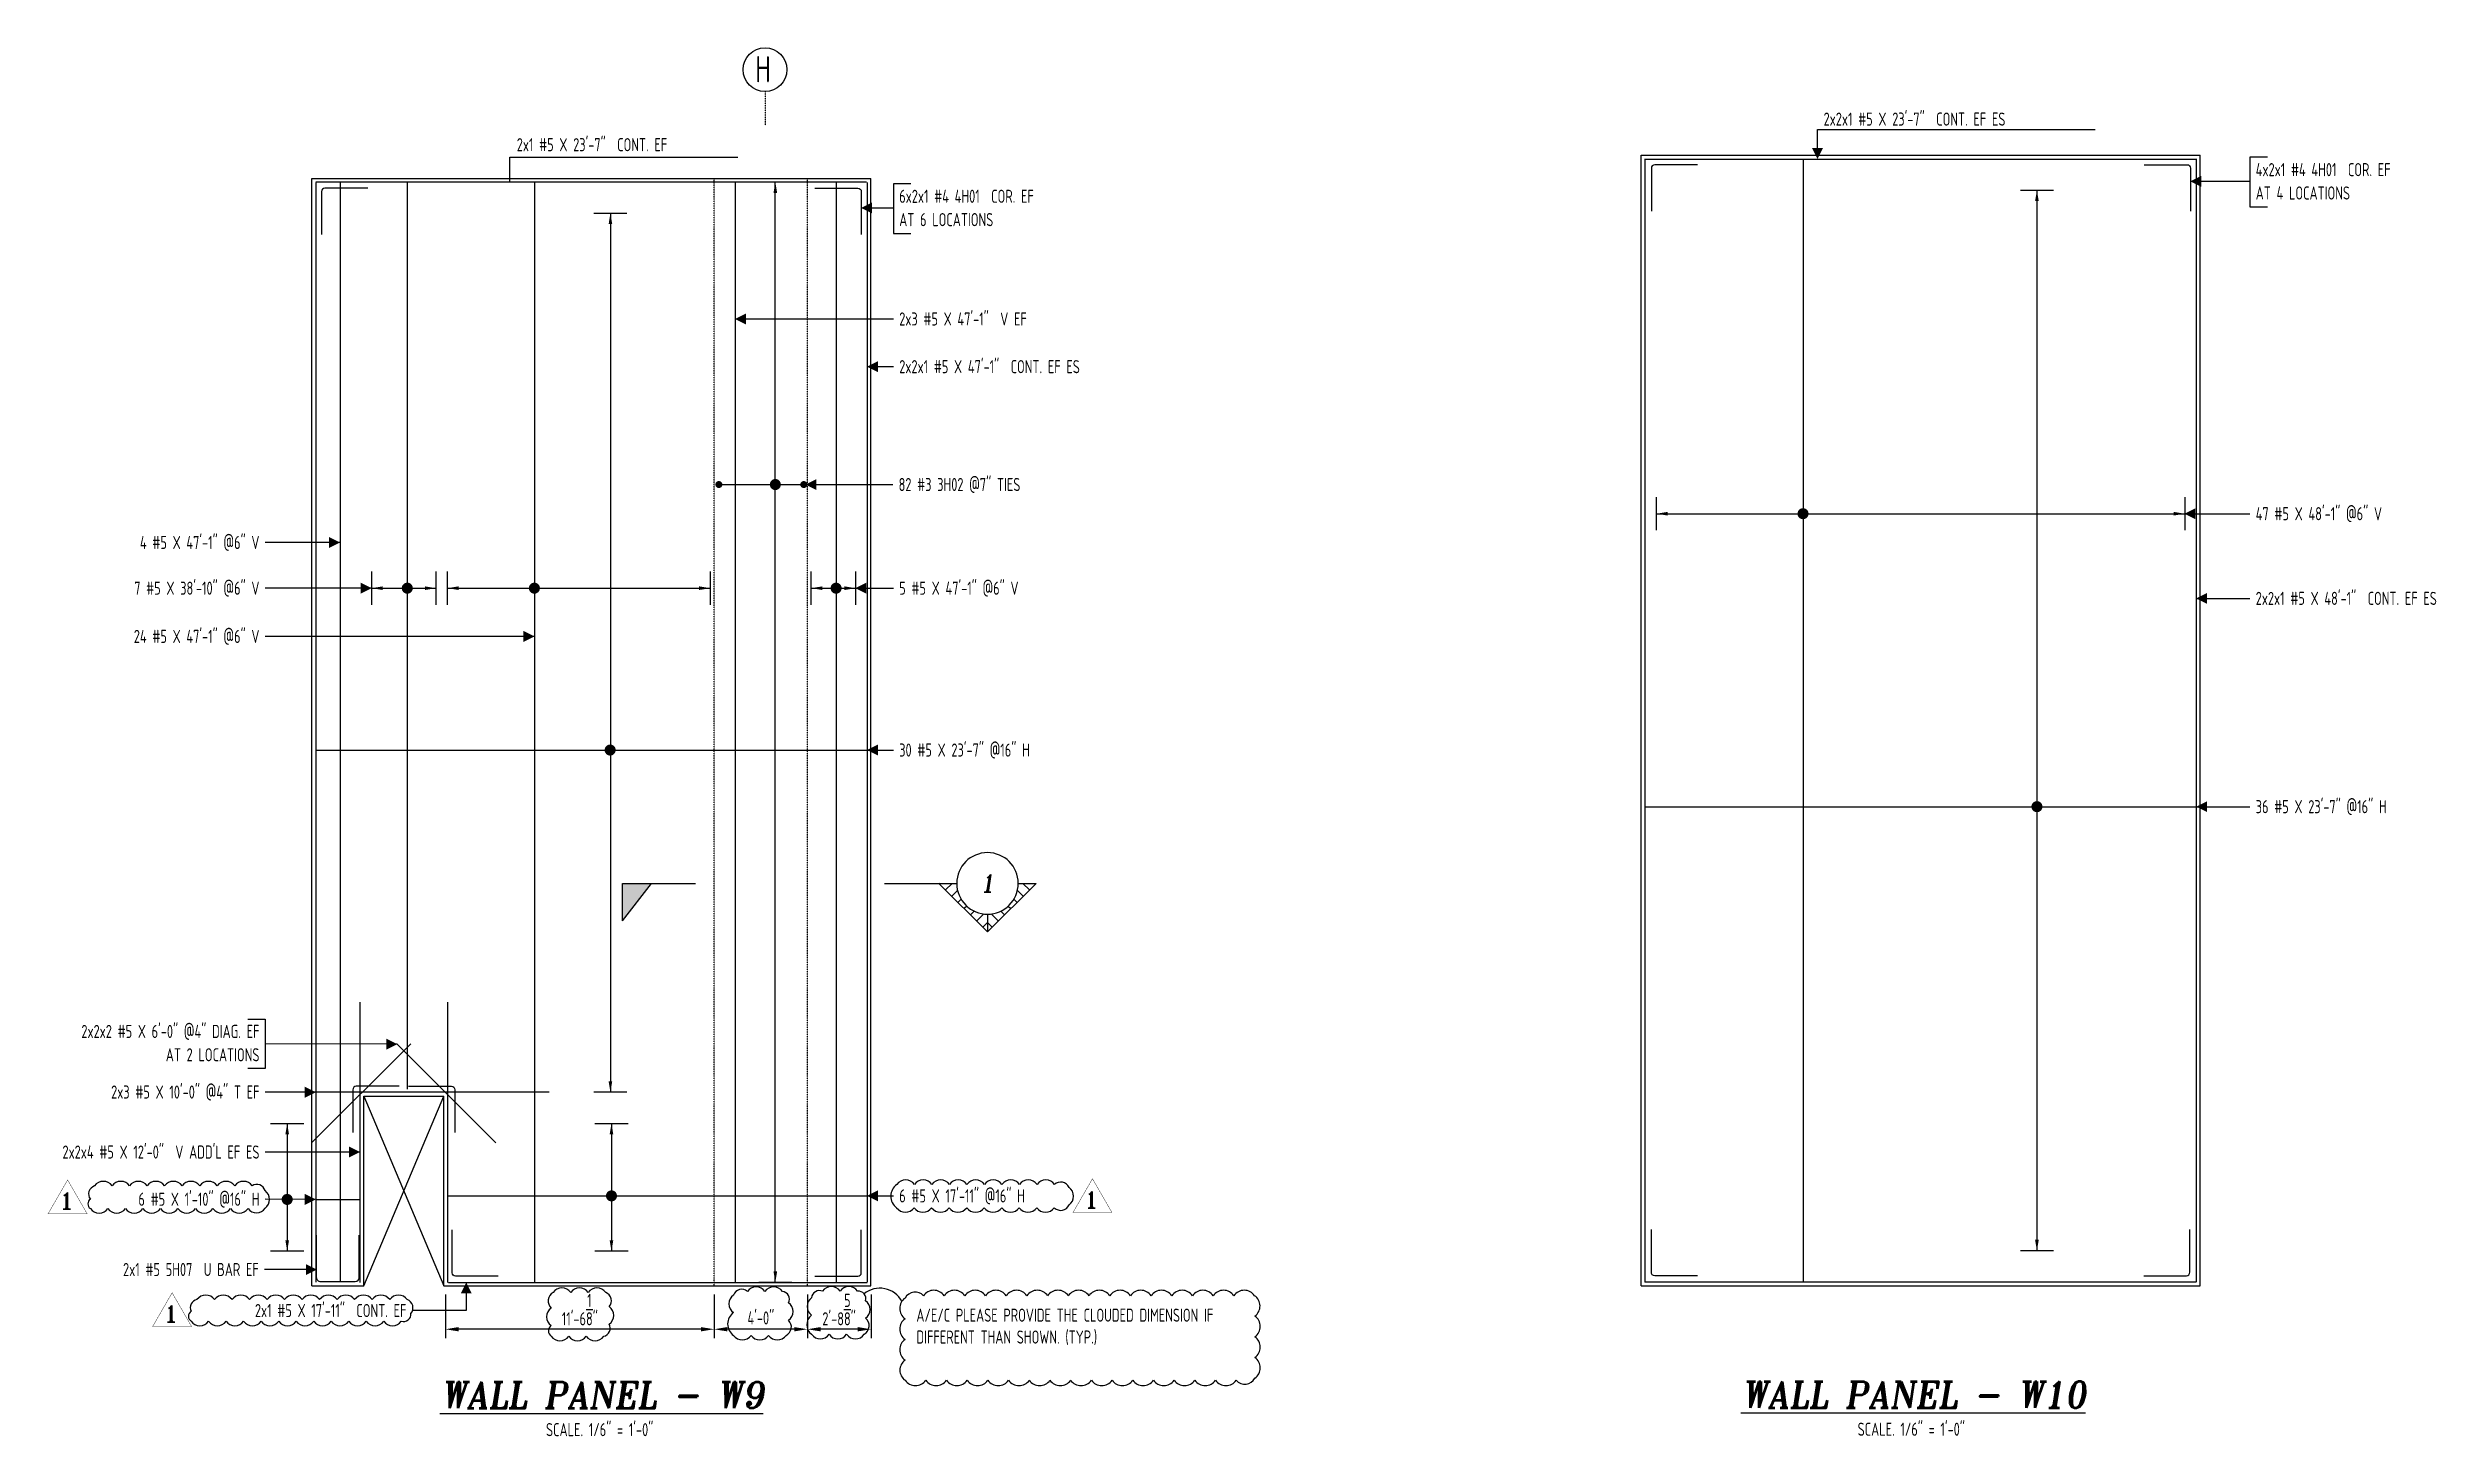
# Model space of a CAD drawing. Header units: inches. Extents: x -3675 to 25720, y -2273 to 5046.
# Drawn here: x 15750 to 16977, y 672 to 1386 of the extents above; entities that cross this region are included whole.
import ezdxf
from ezdxf.enums import TextEntityAlignment as Align

# ---------------------------------------------------------------- set-up
doc = ezdxf.new("R2010")
doc.units = ezdxf.units.IN
doc.header["$LTSCALE"] = 0.025
doc.header["$MEASUREMENT"] = 0
doc.linetypes.add('HIDDEN', pattern=[6, 3, -3])
doc.linetypes.add('PHANTOM', pattern=[2.5, 1.25, -0.25, 0.25, -0.25, 0.25, -0.25])
doc.layers.get('0').update_dxf_attribs({"linetype": 'CONTINUOUS'})
doc.layers.get('Defpoints').update_dxf_attribs({"linetype": 'CONTINUOUS'})
for name, color, linetype in [('0-25', 7, 'CONTINUOUS'), ('0-25TEXT', 7, 'CONTINUOUS'), ('0-35', 3, 'CONTINUOUS'), ('0-35TEXT', 3, 'CONTINUOUS'), ('0-50', 10, 'CONTINUOUS'), ('3', 3, 'CONTINUOUS'), ('BAR-LBL', 2, 'CONTINUOUS'), ('DETAIL', 83, 'CONTINUOUS'), ('GRID', 8, 'PHANTOM'), ('hidden', 7, 'HIDDEN'), ('RANGELAY', 7, 'CONTINUOUS'), ('REBARS', 4, 'CONTINUOUS'), ('REV_1', 150, 'CONTINUOUS')]:
    doc.layers.add(name, color=color, linetype=linetype)
doc.styles.add('AR', font='ARCHQUIK.shx', dxfattribs={"width": 0.8})
doc.styles.add('ROMANT', font='romant')
doc.dimstyles.new('CADS_DIM_48', dxfattribs={"dimscale": 48, "dimtxt": 0.09375, "dimasz": 0.09375, "dimexe": 0.0625, "dimexo": 0.0625, "dimgap": 0.09375, "dimtad": 0, "dimtih": 1, "dimtoh": 1, "dimzin": 1, "dimdsep": 46, "dimlunit": 4, "dimtxsty": 'AR', "dimblk": 'CLOSED', "dimcen": 0.1875, "dimadec": 0, "dimazin": 0, "dimtfac": 1, "dimtofl": 0, "dimtmove": 0, "dimatfit": 1, "dimldrblk": 'DOTBLANK', "dimfxl": 1, "dimtzin": 0, "dimarcsym": 0})

msp = doc.modelspace()

# ---------------------------------------------------------------- texts
at = {"color": 7, "linetype": 'Continuous', "style": 'ROMANT', "oblique": 9, "width": 0.95}
for s, p in [('%%UWALL PANEL - W9', (16034.56187, 686.78859)), ('%%UWALL PANEL - W10', (16708.42583, 686.99061))]:
    msp.add_text(s, height=13.5, dxfattribs=at).set_placement(p, align=Align.CENTER)
at = {"layer": '0-35TEXT', "style": 'AR', "width": 0.8}
for s, p in [('AT 4 LOCATIONS', (16884.01169, 1307.72604)), ('AT 6 LOCATIONS', (16187.08162, 1294.04135))]:
    msp.add_text(s, height=6.7498312, dxfattribs=at).set_placement(p)
msp.add_text('AT 2 LOCATIONS', height=6.7498312, dxfattribs=at).set_placement((15858.40232, 864.94262), align=Align.RIGHT)
for p in [(16033.19, 672.3417), (16707.05395, 672.54372)]:
    msp.add_text('SCALE. 1/6" = 1\'-0"', height=6.7498312, dxfattribs=at).set_placement(p, align=Align.CENTER)
at = {"layer": '0-50', "style": 'AR', "width": 0.8}
msp.add_text('H', height=13.5, dxfattribs=at).set_placement((16113.14725, 1367.98107))
at = {"layer": 'BAR-LBL', "style": 'AR', "width": 0.8}
for s, p in [('2x2x1 #5 X 23\'-7"  CONT. EF ES', (16661.98785, 1345.68805)), ('2x1 #5 X 23\'-7"  CONT. EF', (15990.58201, 1332.54239)), ('4x2x1 #4 4H01  COR. EF', (16884.01169, 1319.72478)), ('6x2x1 #4 4H01  COR. EF', (16187.08162, 1306.04009)), ('2x3 #5 X 47\'-1"  V EF', (16187.08162, 1242.99832)), ('2x2x1 #5 X 47\'-1"  CONT. EF ES', (16187.08162, 1218.49584)), ('82 #3 3H02 @7" TIES', (16186.75761, 1157.93985)), ('47 #5 X 48\'-1" @6" V', (16884.01169, 1142.94234)), ('5 #5 X 47\'-1" @6" V', (16187.08162, 1104.68123)), ('2x2x1 #5 X 48\'-1"  CONT. EF ES', (16884.01169, 1099.44265)), ('30 #5 X 23\'-7" @16" H', (16187.08162, 1021.51476)), ('36 #5 X 23\'-7" @16" H', (16884.01169, 992.42159)), ('6 #5 X 17\'-11" @16" H', (16187.08162, 792.44866))]:
    msp.add_text(s, height=6.7492913, dxfattribs=at).set_placement(p)
for s, p in [('4 #5 X 47\'-1" @6" V', (15858.40232, 1128.16806)), ('7 #5 X 38\'-10" @6" V', (15858.40232, 1104.67925)), ('24 #5 X 47\'-1" @6" V', (15858.40232, 1079.90628)), ('2x2x2 #5 X 6\'-0" @4" DIAG. EF', (15858.40232, 876.94136)), ('2x3 #5 X 10\'-0" @4" T EF', (15858.40232, 845.79106)), ('2x2x4 #5 X 12\'-0"  V ADD\'L EF ES', (15858.40232, 814.96542)), ('6 #5 X 1\'-10" @16" H', (15858.40232, 790.71489)), ('2x1 #5 5H07  U BAR EF', (15858.05697, 754.61946)), ('2x1 #5 X 17\'-11"  CONT. EF', (15933.89457, 733.53865))]:
    msp.add_text(s, height=6.7492913, dxfattribs=at).set_placement(p, align=Align.RIGHT)
at = {"layer": 'DETAIL', "insert": (16195.89743, 737.91131), "char_height": 6.75, "width": 172.6148431, "attachment_point": 1, "style": 'AR'}
msp.add_mtext('A/E/C PLEASE PROVIDE THE CLOUDED DIMENSION IF DIFFERENT THAN SHOWN. (TYP.)', dxfattribs=at)

# ---------------------------------------------------------------- blocks, each defined once
blk = doc.blocks.new('leadrblk')
blk.add_lwpolyline([(0, 0, 0, 1, 0), (1, 0, 1, 1, 0)], format="xyseb")
blk = doc.blocks.new('rendmark')
at = {"color": 4}
blk.add_line((0, -3), (0, 3), dxfattribs=at)
blk = doc.blocks.new('rarrow')
at = {"color": 7}
blk.add_solid([(2, -0.33), (2, 0.33), (0, 0)], dxfattribs=at)
blk = doc.blocks.new('*U331', base_point=(15872.6, 833.1))
at = {"layer": 'RANGELAY'}
blk.add_line((15872.6, 833.1), (15872.6, 767.4), dxfattribs=at)
at = {"layer": 'RANGELAY', "xscale": 2.834645669291339, "yscale": 2.834645669291339}
for name, p, rotation in [('rendmark', (15872.6, 833.1), 269.9999999999999), ('rarrow', (15872.6, 833.1), 269.9999999999999), ('rendmark', (15872.6, 767.4), 89.999996929531), ('rarrow', (15872.6, 767.4), 89.999996929531)]:
    blk.add_blockref(name, p, dxfattribs=dict(at, rotation=rotation))
blk = doc.blocks.new('VPM79A1D1')
at = {"const_width": 1}
blk.add_lwpolyline([(-0.5, 0, 1), (0.5, 0, 1)], format="xyb", close=True, dxfattribs=at)
blk = doc.blocks.new('*U459', base_point=(15887.9, 793.7))
at = {"layer": 'REBARS', "color": 0}
blk.add_lwpolyline([(15887.9, 794), (15909.9, 794)], dxfattribs=at)
blk = doc.blocks.new('*U327', base_point=(16039.3, 833.1))
at = {"layer": 'RANGELAY'}
blk.add_line((16039.3, 833.1), (16039.3, 767.4), dxfattribs=at)
at = {"layer": 'RANGELAY', "xscale": 2.834645669291339, "yscale": 2.834645669291339}
for name, p, rotation in [('rendmark', (16039.3, 833.1), 269.9999999999999), ('rarrow', (16039.3, 833.1), 269.9999999999999), ('rendmark', (16039.3, 767.4), 89.999996929531), ('rarrow', (16039.3, 767.4), 89.999996929531)]:
    blk.add_blockref(name, p, dxfattribs=dict(at, rotation=rotation))
blk = doc.blocks.new('VPM79A222')
at = {"const_width": 1}
blk.add_lwpolyline([(-0.5, 0, 1), (0.5, 0, 1)], format="xyb", close=True, dxfattribs=at)
blk = doc.blocks.new('*U458', base_point=(15955.5, 795.5))
at = {"layer": 'REBARS', "color": 0}
blk.add_lwpolyline([(15955.5, 795.8), (16170.5, 795.8)], dxfattribs=at)
blk = doc.blocks.new('*U696', base_point=(15887.6, 1024.6))
at = {"layer": 'REBARS', "color": 0}
blk.add_lwpolyline([(15887.6, 1024.9), (16170.6, 1024.9)], dxfattribs=at)
blk = doc.blocks.new('*U797', base_point=(15916.1, 1108.1))
at = {"layer": 'RANGELAY'}
blk.add_line((15916.1, 1108.1), (15949.1, 1108.1), dxfattribs=at)
at = {"layer": 'RANGELAY', "xscale": 2.834645669291339, "yscale": 2.834645669291339}
for name, p, rotation in [('rendmark', (15916.1, 1108.1), 1.973871560401952e-12), ('rarrow', (15916.1, 1108.1), 1.973871560401952e-12), ('rarrow', (15949.1, 1108.1), 179.999996929533), ('rendmark', (15949.1, 1108.1), 179.999996929533)]:
    blk.add_blockref(name, p, dxfattribs=dict(at, rotation=rotation))
blk = doc.blocks.new('VPM79A2C')
at = {"const_width": 1}
blk.add_lwpolyline([(-0.5, 0, 1), (0.5, 0, 1)], format="xyb", close=True, dxfattribs=at)
blk = doc.blocks.new('*U151', base_point=(16141.9, 1108.1))
at = {"layer": 'RANGELAY'}
blk.add_line((16141.9, 1108.1), (16164.6, 1108.1), dxfattribs=at)
at = {"layer": 'RANGELAY', "xscale": 2.834645669291339, "yscale": 2.834645669291339}
for name, p, rotation in [('rendmark', (16141.9, 1108.1), 2.303214316564304e-12), ('rarrow', (16141.9, 1108.1), 2.303214316564304e-12), ('rarrow', (16164.6, 1108.1), 179.9999969295333), ('rendmark', (16164.6, 1108.1), 179.9999969295333)]:
    blk.add_blockref(name, p, dxfattribs=dict(at, rotation=rotation))
blk = doc.blocks.new('VPM79A2E1')
at = {"const_width": 1}
blk.add_lwpolyline([(-0.5, 0, 1), (0.5, 0, 1)], format="xyb", close=True, dxfattribs=at)
blk = doc.blocks.new('*U207', base_point=(16094.2, 1161.3))
at = {"layer": 'REBARS', "color": 0, "const_width": 1.8}
for points in [[(16094.4, 1162.2, 1), (16094.4, 1160.4, 1), (16094.4, 1162.2)], [(16138, 1160.4, 1), (16138, 1162.2, 1), (16138, 1160.4)]]:
    blk.add_lwpolyline(points, format="xyb", dxfattribs=at)
at = {"layer": 'REBARS', "color": 0}
blk.add_lwpolyline([(16094.4, 1161.3), (16138, 1161.3)], dxfattribs=at)
blk = doc.blocks.new('*U799', base_point=(15955.1, 1108.1))
at = {"layer": 'RANGELAY'}
blk.add_line((15955.1, 1108.1), (16090, 1108.1), dxfattribs=at)
at = {"layer": 'RANGELAY', "xscale": 2.834645669291339, "yscale": 2.834645669291339}
for name, p, rotation in [('rendmark', (15955.1, 1108.1), 2.027446717782451e-12), ('rarrow', (15955.1, 1108.1), 2.027446717782451e-12), ('rarrow', (16090, 1108.1), 179.9999969295331), ('rendmark', (16090, 1108.1), 179.9999969295331)]:
    blk.add_blockref(name, p, dxfattribs=dict(at, rotation=rotation))
blk = doc.blocks.new('VPM79A320')
at = {"const_width": 1}
blk.add_lwpolyline([(-0.5, 0, 1), (0.5, 0, 1)], format="xyb", close=True, dxfattribs=at)
blk = doc.blocks.new('*U620', base_point=(16167.8, 754.3))
at = {"layer": 'REBARS', "color": 0}
blk.add_lwpolyline([(16143.8, 754.6), (16165.8, 754.6, 0.414213), (16167.6, 756.3), (16167.6, 778.3)], format="xyb", dxfattribs=at)
blk = doc.blocks.new('*U451', base_point=(15979.7, 822.8))
at = {"layer": 'REBARS', "color": 0}
blk.add_lwpolyline([(15979.9, 823), (15929, 873.9)], dxfattribs=at)
blk = doc.blocks.new('*U456', base_point=(16007.3, 849.4))
at = {"layer": 'REBARS', "color": 0}
blk.add_lwpolyline([(16007.3, 849.1), (15887.3, 849.1)], dxfattribs=at)
blk = doc.blocks.new('*U452', base_point=(15910.4, 751.4))
at = {"layer": 'REBARS', "color": 0}
blk.add_lwpolyline([(15910.1, 751.4), (15910.1, 895.4)], dxfattribs=at)
blk = doc.blocks.new('*U453', base_point=(15954.7, 751.4))
at = {"layer": 'REBARS', "color": 0}
blk.add_lwpolyline([(15955.1, 751.4), (15955.1, 895.4)], dxfattribs=at)
blk = doc.blocks.new('*U326', base_point=(16038.7, 1300.8))
at = {"layer": 'RANGELAY'}
blk.add_line((16038.7, 1300.8), (16038.7, 849.1), dxfattribs=at)
at = {"layer": 'RANGELAY', "xscale": 2.834645669291339, "yscale": 2.834645669291339}
for name, p, rotation in [('rendmark', (16038.7, 1300.8), 269.9999999999999), ('rarrow', (16038.7, 1300.8), 269.9999999999999), ('rendmark', (16038.7, 849.1), 89.999996929531), ('rarrow', (16038.7, 849.1), 89.999996929531)]:
    blk.add_blockref(name, p, dxfattribs=dict(at, rotation=rotation))
blk = doc.blocks.new('VPM79A432')
at = {"const_width": 1}
blk.add_lwpolyline([(-0.5, 0, 1), (0.5, 0, 1)], format="xyb", close=True, dxfattribs=at)
blk = doc.blocks.new('*U454', base_point=(15899.5, 1316.6))
at = {"layer": 'REBARS', "color": 0}
blk.add_lwpolyline([(15899.8, 1316.6), (15899.8, 751.6)], dxfattribs=at)
blk = doc.blocks.new('*U798', base_point=(15934, 1316.6))
at = {"layer": 'REBARS', "color": 0}
blk.add_lwpolyline([(15934.3, 1316.6), (15934.3, 850.6)], dxfattribs=at)
blk = doc.blocks.new('*U216', base_point=(16154.3, 1316.6))
at = {"layer": 'REBARS', "color": 0}
blk.add_lwpolyline([(16154.7, 1316.6), (16154.7, 751.6)], dxfattribs=at)
blk = doc.blocks.new('*U149', base_point=(16123.4, 751.4))
at = {"layer": 'RANGELAY'}
blk.add_line((16123.4, 751.4), (16123.4, 1316.8), dxfattribs=at)
at = {"layer": 'RANGELAY', "xscale": 2.834645669291339, "yscale": 2.834645669291339}
for name, p, rotation in [('rendmark', (16123.4, 1316.8), 269.9999969411395), ('rarrow', (16123.4, 1316.8), 269.9999969411395), ('rendmark', (16123.4, 751.4), 90.00000001160853), ('rarrow', (16123.4, 751.4), 90.00000001160853)]:
    blk.add_blockref(name, p, dxfattribs=dict(at, rotation=rotation))
blk = doc.blocks.new('VPM79A483')
at = {"const_width": 1}
blk.add_lwpolyline([(-0.5, 0, 1), (0.5, 0, 1)], format="xyb", close=True, dxfattribs=at)
blk = doc.blocks.new('*U800', base_point=(15999.3, 1316.6))
at = {"layer": 'REBARS', "color": 0}
blk.add_lwpolyline([(15999.6, 1316.6), (15999.6, 751.6)], dxfattribs=at)
blk = doc.blocks.new('*U621', base_point=(16167.8, 1313.8))
at = {"layer": 'REBARS', "color": 0}
blk.add_lwpolyline([(16143.8, 1313.6), (16165.8, 1313.6, -0.414214), (16167.6, 1311.8), (16167.6, 1289.8)], format="xyb", dxfattribs=at)
blk = doc.blocks.new('*U622', base_point=(15890.1, 1313.8))
at = {"layer": 'REBARS', "color": 0}
blk.add_lwpolyline([(15914.1, 1313.6), (15892.1, 1313.6, 0.414214), (15890.3, 1311.8), (15890.3, 1289.8)], format="xyb", dxfattribs=at)
blk = doc.blocks.new('*U213', base_point=(15887.6, 1316.6))
at = {"layer": 'REBARS', "color": 0}
blk.add_lwpolyline([(15887.3, 1316.6), (15887.3, 751.6)], dxfattribs=at)
blk = doc.blocks.new('*U214', base_point=(16170.2, 1316.6))
at = {"layer": 'REBARS', "color": 0}
blk.add_lwpolyline([(16170.6, 1316.6), (16170.6, 751.6)], dxfattribs=at)
blk = doc.blocks.new('*U706', base_point=(15887.3, 1316.4))
at = {"layer": 'REBARS', "color": 0}
blk.add_lwpolyline([(15887.3, 1316.8), (16170.3, 1316.8)], dxfattribs=at)
blk = doc.blocks.new('*U215', base_point=(16102.4, 1316.6))
at = {"layer": 'REBARS', "color": 0}
blk.add_lwpolyline([(16102.7, 1316.6), (16102.7, 751.6)], dxfattribs=at)
blk = doc.blocks.new('*U455', base_point=(15885.4, 822.8))
at = {"layer": 'REBARS', "color": 0}
blk.add_lwpolyline([(15885.2, 823), (15936.1, 873.9)], dxfattribs=at)
blk = doc.blocks.new('*U457', base_point=(15955.5, 751.7))
at = {"layer": 'REBARS', "color": 0}
blk.add_lwpolyline([(15955.5, 751.4), (16170.5, 751.4)], dxfattribs=at)
blk = doc.blocks.new('*U623', base_point=(15957.1, 754.3))
at = {"layer": 'REBARS', "color": 0}
blk.add_lwpolyline([(15981.1, 754.6), (15959.1, 754.6, -0.414213), (15957.4, 756.3), (15957.4, 778.3)], format="xyb", dxfattribs=at)
blk = doc.blocks.new('SECTARO')
at = {"linetype": 'Continuous'}
blk.add_line((33.3, 17), (20.1, 0), dxfattribs=at)
for p, q in [((33.3, 17), (33.3, 0)), ((33.3, 0), (0, 0))]:
    blk.add_line(p, q)
for points in [[(33.3, 0), (33.3, 17), (33.3, 0), (20.1, 0)], [(33.3, 17), (20.1, 0), (33.3, 0), (33.3, 17)]]:
    blk.add_solid(points, dxfattribs=at)
blk = doc.blocks.new('*X3')
at = {"color": 0, "linetype": 'Continuous'}
for p, q in [((-1.108, 0.278), (-1.075, 0.312)), ((-1.081, 0.217), (-1.031, 0.267)), ((-1.013, 0.197), (-0.986, 0.223)), ((-0.96, 0.161), (-0.942, 0.179)), ((-0.92, 0.112), (-0.898, 0.135)), ((-0.895, 0.05), (-0.854, 0.091)), ((-0.856, 0), (-0.81, 0.046)), ((-0.768, 0), (-0.765, 0.002))]:
    blk.add_line(p, q, dxfattribs=at)
blk = doc.blocks.new('*X2')
at = {"color": 0, "linetype": 'Continuous'}
for p, q in [((-1.108, 0.278), (-1.075, 0.312)), ((-0.96, 0.161), (-0.942, 0.179)), ((-0.856, 0), (-0.81, 0.046))]:
    blk.add_line(p, q, dxfattribs=at)
blk = doc.blocks.new('SECTNU')
at = {"linetype": 'Continuous'}
blk.add_line((-24.7, 0), (-32.8, 0), dxfattribs=at)
blk.add_line((0, 0), (-24.7, 0))
at = {"layer": '3'}
for p, q in [((-68.9, 0), (-46.8, 22.1)), ((-60.8, 0), (-68.9, 0))]:
    blk.add_line(p, q, dxfattribs=at)
at = {"layer": '3', "linetype": 'Continuous'}
blk.add_line((-46.8, 14), (-46.8, 22.1), dxfattribs=at)
at = {"layer": '3'}
for points in [[(-46.8, 22.1), (-24.7, 0), (-32.8, 0, 1)], [(-32.8, 0, 0.414214), (-46.8, 14)]]:
    blk.add_lwpolyline(points, format="xyb", dxfattribs=at)
for start, end in [(90, 180), (180, 0)]:
    blk.add_arc((-46.8, 0), 14, start, end, dxfattribs=at)
at = {"linetype": 'Continuous', "xscale": -64, "yscale": 64, "zscale": 64, "rotation": 359.9999999999999}
blk.add_blockref('*X3', (-117.7, 0), dxfattribs=at)
at = {"linetype": 'Continuous', "xscale": 64, "yscale": 64, "zscale": 64}
for name in ['*X3', '*X2']:
    blk.add_blockref(name, (24.1, 0), dxfattribs=at)
at = {"linetype": 'Continuous', "style": 'ROMANT', "oblique": 9, "width": 0.9}
blk.add_attdef('NO', text='', height=8, dxfattribs=at).set_placement((-46.8, 0), align=Align.MIDDLE)
blk = doc.blocks.new('*U773', base_point=(15887.3, 751.6))
at = {"layer": 'REBARS', "color": 0}
blk.add_lwpolyline([(15887.6, 775.6), (15887.6, 754.1, 0.414214), (15889.8, 751.9), (15907.6, 751.9, 0.414213), (15909.7, 754.1), (15909.7, 775.6)], format="xyb", dxfattribs=at)
blk = doc.blocks.new('*D370')
at = {"layer": 'Defpoints', "color": 0, "transparency": 16777216}
for p in [(16139.9, 749.6), (16172.6, 749.6), (16139.9, 727.3)]:
    blk.add_point(p, dxfattribs=at)
at = {"layer": 'DETAIL', "color": 0, "lineweight": -2, "transparency": 16777216}
for p, q in [((16139.9, 745.1), (16139.9, 722.8)), ((16172.6, 745.1), (16172.6, 722.8)), ((16165.8, 727.3), (16146.7, 727.3))]:
    blk.add_line(p, q, dxfattribs=at)
at = {"layer": 'DETAIL', "color": 0, "transparency": 16777216}
for points in [[(16146.7, 728.4), (16146.7, 726.2), (16139.9, 727.3)], [(16165.8, 728.4), (16165.8, 726.2), (16172.6, 727.3)]]:
    blk.add_solid(points, dxfattribs=at)
at = {"layer": 'DETAIL', "color": 0, "transparency": 16777216, "insert": (16156.2, 737.4), "char_height": 6.75, "attachment_point": 5, "style": 'AR'}
blk.add_mtext('2\'-8{\\H1.000000x;\\S5/8;}"', dxfattribs=at)
blk = doc.blocks.new('_DotBlank')
at = {"layer": '0-35', "color": 0, "lineweight": -2}
blk.add_line((-0.5, 0), (-1, 0), dxfattribs=at)
blk.add_circle((0, 0), 0.5, dxfattribs=at)
blk = doc.blocks.new('*D371')
at = {"layer": 'Defpoints', "color": 0, "transparency": 16777216}
for p in [(16092, 749.6), (16139.9, 749.6), (16092, 727.3)]:
    blk.add_point(p, dxfattribs=at)
at = {"layer": 'DETAIL', "color": 0, "lineweight": -2, "transparency": 16777216}
for p, q in [((16092, 745.1), (16092, 722.8)), ((16139.9, 745.1), (16139.9, 722.8)), ((16133.2, 727.3), (16098.7, 727.3))]:
    blk.add_line(p, q, dxfattribs=at)
at = {"layer": 'DETAIL', "color": 0, "transparency": 16777216}
for points in [[(16098.7, 728.4), (16098.7, 726.2), (16092, 727.3)], [(16133.2, 728.4), (16133.2, 726.2), (16139.9, 727.3)]]:
    blk.add_solid(points, dxfattribs=at)
at = {"layer": 'DETAIL', "color": 0, "transparency": 16777216, "insert": (16116, 733.1), "char_height": 6.75, "attachment_point": 5, "style": 'AR'}
blk.add_mtext('4\'-0"', dxfattribs=at)
blk = doc.blocks.new('*D372')
at = {"layer": 'Defpoints', "color": 0, "transparency": 16777216}
for p in [(15953.9, 749.6), (16092, 749.6), (15953.9, 727.3)]:
    blk.add_point(p, dxfattribs=at)
at = {"layer": 'DETAIL', "color": 0, "lineweight": -2, "transparency": 16777216}
for p, q in [((15953.9, 745.1), (15953.9, 722.8)), ((16092, 745.1), (16092, 722.8)), ((16085.2, 727.3), (15960.7, 727.3))]:
    blk.add_line(p, q, dxfattribs=at)
at = {"layer": 'DETAIL', "color": 0, "transparency": 16777216}
for points in [[(15960.7, 728.4), (15960.7, 726.2), (15953.9, 727.3)], [(16085.2, 728.4), (16085.2, 726.2), (16092, 727.3)]]:
    blk.add_solid(points, dxfattribs=at)
at = {"layer": 'DETAIL', "color": 0, "transparency": 16777216, "insert": (16023, 737.4), "char_height": 6.75, "attachment_point": 5, "style": 'AR'}
blk.add_mtext('11\'-6{\\H1.000000x;\\S1/8;}"', dxfattribs=at)
blk = doc.blocks.new('*U624', base_point=(15959, 852.3))
at = {"layer": 'REBARS', "color": 0}
blk.add_lwpolyline([(15935, 852.1), (15957, 852.1, -0.414214), (15958.8, 850.3), (15958.8, 828.3)], format="xyb", dxfattribs=at)
blk = doc.blocks.new('*U625', base_point=(15906.1, 852.3))
at = {"layer": 'REBARS', "color": 0}
blk.add_lwpolyline([(15930.1, 852.1), (15908.1, 852.1, 0.414214), (15906.4, 850.3), (15906.4, 828.3)], format="xyb", dxfattribs=at)
blk = doc.blocks.new('Rev_Tri (48)')
at = {"const_width": 0.128}
blk.add_lwpolyline([(6.69, 11.58), (13.37, 0), (0, 0)], close=True, dxfattribs=at)
at = {"color": 1, "style": 'ROMANT'}
blk.add_attdef('R', (3.93, 1.52, -0.03), '', height=5.75, dxfattribs=at)
blk = doc.blocks.new('*U562', base_point=(16573.2, 1325.8))
at = {"layer": 'REBARS', "color": 0}
blk.add_lwpolyline([(16597.2, 1325.6), (16575.2, 1325.6, 0.414214), (16573.5, 1323.8), (16573.5, 1301.8)], format="xyb", dxfattribs=at)
blk = doc.blocks.new('*U563', base_point=(16850.7, 1325.8))
at = {"layer": 'REBARS', "color": 0}
blk.add_lwpolyline([(16826.7, 1325.6), (16848.7, 1325.6, -0.414214), (16850.5, 1323.8), (16850.5, 1301.8)], format="xyb", dxfattribs=at)
blk = doc.blocks.new('*U564', base_point=(16573.2, 754.6))
at = {"layer": 'REBARS', "color": 0}
blk.add_lwpolyline([(16597.2, 754.8), (16575.2, 754.8, -0.414213), (16573.5, 756.6), (16573.5, 778.6)], format="xyb", dxfattribs=at)
blk = doc.blocks.new('*U565', base_point=(16850.5, 754.6))
at = {"layer": 'REBARS', "color": 0}
blk.add_lwpolyline([(16826.5, 754.8), (16848.5, 754.8, 0.414213), (16850.2, 756.6), (16850.2, 778.6)], format="xyb", dxfattribs=at)
blk = doc.blocks.new('*U111', base_point=(10480.7, 1330.7))
at = {"layer": 'RANGELAY'}
blk.add_line((10480.7, 1330.7), (10480.7, 785.7), dxfattribs=at)
at = {"layer": 'RANGELAY', "xscale": 2.834645669291339, "yscale": 2.834645669291339, "zscale": 2.834645669291339}
for name, p, rotation in [('rendmark', (10480.7, 1330.7), 269.9999999999999), ('rarrow', (10480.7, 1330.7), 269.9999999999999), ('rendmark', (10480.7, 785.7), 89.999996929531), ('rarrow', (10480.7, 785.7), 89.999996929531)]:
    blk.add_blockref(name, p, dxfattribs=dict(at, rotation=rotation))
blk = doc.blocks.new('VPM734370')
at = {"const_width": 1}
blk.add_lwpolyline([(-0.5, 0, 1), (0.5, 0, 1)], format="xyb", close=True, dxfattribs=at)
blk = doc.blocks.new('*U670', base_point=(16570.2, 995.5))
at = {"layer": 'REBARS', "color": 0}
blk.add_lwpolyline([(16570.2, 995.8), (16853.2, 995.8)], dxfattribs=at)
blk = doc.blocks.new('*U112', base_point=(10285.3, 1164.4))
at = {"layer": 'RANGELAY'}
blk.add_line((10285.3, 1164.4), (10556.6, 1164.4), dxfattribs=at)
at = {"layer": 'RANGELAY', "xscale": 2.834645669291339, "yscale": 2.834645669291339, "zscale": 2.834645669291339}
for name, p, rotation in [('rendmark', (10285.3, 1164.4), 1.123874301598573e-06), ('rendmark', (10556.6, 1164.4), 179.9999980534053), ('rarrow', (10285.3, 1164.4), 1.123874301598573e-06), ('rarrow', (10556.6, 1164.4), 179.9999980534053)]:
    blk.add_blockref(name, p, dxfattribs=dict(at, rotation=rotation))
blk = doc.blocks.new('VPM7343B0')
at = {"const_width": 1}
blk.add_lwpolyline([(-0.5, 0, 1), (0.5, 0, 1)], format="xyb", close=True, dxfattribs=at)
blk = doc.blocks.new('*U206', base_point=(16651.1, 1328.6))
at = {"layer": 'REBARS', "color": 0}
blk.add_lwpolyline([(16651.4, 1328.6), (16651.4, 751.6)], dxfattribs=at)
blk = doc.blocks.new('*U204', base_point=(16570.5, 1328.6))
at = {"layer": 'REBARS', "color": 0}
blk.add_lwpolyline([(16570.2, 1328.6), (16570.2, 751.6)], dxfattribs=at)
blk = doc.blocks.new('*U205', base_point=(16853.2, 1328.6))
at = {"layer": 'REBARS', "color": 0}
blk.add_lwpolyline([(16853.5, 1328.6), (16853.5, 751.6)], dxfattribs=at)
blk = doc.blocks.new('*U668', base_point=(16570.2, 751.9))
at = {"layer": 'REBARS', "color": 0}
blk.add_lwpolyline([(16570.2, 751.6), (16853.2, 751.6)], dxfattribs=at)
blk = doc.blocks.new('*U669', base_point=(16570.2, 1328.3))
at = {"layer": 'REBARS', "color": 0}
blk.add_lwpolyline([(16570.2, 1328.6), (16853.2, 1328.6)], dxfattribs=at)

# ---------------------------------------------------------------- dimensions: what is measured, and where the dimension line sits
at = {"layer": 'DETAIL'}
for base, p1, p2, picture, middle in [((15953.9283942678, 727.3086665806), (16091.9908942678, 749.5715743722), (15953.9283942678, 749.5715743722), '*D372', (16022.9596442678, 737.4336665806)), ((16091.9908942678, 727.3086665806), (16139.9283942678, 749.5715743722), (16091.9908942678, 749.5715743722), '*D371', (16115.9596442678, 733.050045891)), ((16139.92839, 727.30867), (16172.55339, 749.57157), (16139.92839, 749.57157), '*D370', (16156.24089, 737.43367))]:
    dim = msp.add_linear_dim(base=base, p1=p1, p2=p2, dimstyle='CADS_DIM_48', override={"dimscale": 72, "dimgap": 0.03125, "dimtad": 1, "dimtih": 0, "dimtoh": 0, "dimdec": 3, "dimtdec": 3}, dxfattribs=at)
    dim.commit()
    dim.dimension.update_dxf_attribs({"geometry": picture, "text_midpoint": middle})

# ---------------------------------------------------------------- linework, layer by layer
at = {"layer": '0-25TEXT'}
for points in [[(16658.86213, 1330.57157), (16658.86213, 1343.68566), (16801.462, 1343.68566)], [(15986.95069, 1316.75907), (15986.95069, 1329.57231), (16104.23624, 1329.57231)], [(16890.01106, 1329.47376), (16881.012, 1329.47376), (16881.012, 1303.97644), (16890.01106, 1303.97644)], [(16193.08099, 1315.78907), (16184.08193, 1315.78907), (16184.08193, 1290.29174), (16193.08099, 1290.29174)], [(16850.46305, 1317.10006), (16881.012, 1317.10006)], [(16167.55358, 1303.41537), (16184.08193, 1303.41537)], [(16102.72953, 1246.37296), (16184.08193, 1246.37296)], [(16170.55339, 1221.87048), (16184.08193, 1221.87048)], [(16138.9447, 1161.31449), (16183.75793, 1161.31449)], [(16847.42643, 1146.31699), (16881.012, 1146.31699)], [(15899.79461, 1131.54271), (15861.402, 1131.54271)], [(15916.05339, 1108.0539), (15861.402, 1108.0539)], [(16164.54154, 1108.05587), (16184.08193, 1108.05587)], [(16853.42643, 1102.8173), (16881.01201, 1102.8173)], [(15999.64708, 1083.28093), (15861.402, 1083.28093)], [(16170.54155, 1024.88941), (16184.08193, 1024.88941)], [(16853.42643, 995.79623), (16881.01201, 995.79623)], [(15852.40295, 886.69034), (15861.40201, 886.69034), (15861.40201, 861.19302), (15852.40295, 861.19302)], [(15929.17721, 873.77623), (15861.40201, 873.94168)], [(15887.30339, 849.07162), (15861.40201, 849.1657)], [(15910.05341, 818.34007), (15861.40201, 818.34007)], [(15887.30342, 793.99767), (15861.40201, 794.08954)], [(16170.54155, 795.8233), (16184.08193, 795.8233)], [(15887.87067, 757.99411), (15861.05665, 757.99411)], [(15964.64306, 751.38407), (15964.64306, 736.9133), (15936.89426, 736.9133)]]:
    msp.add_lwpolyline(points, dxfattribs=at)
at = {"layer": '0-35'}
for p, q in [((16568.21304, 749.57157), (16568.21304, 1330.57157)), ((16568.21304, 1330.57157), (16855.46304, 1330.57157)), ((16855.46304, 749.57157), (16855.46304, 1330.57157)), ((15885.30339, 749.57157), (15885.30339, 1318.57157)), ((15885.30339, 1318.57157), (16172.55339, 1318.57157)), ((16172.55339, 749.57157), (16172.55339, 1318.57157)), ((15912.05339, 749.57157), (15912.05339, 847.07157)), ((15912.05339, 847.07157), (15953.05339, 847.07157)), ((15953.05339, 749.57157), (15953.05339, 847.07157)), ((15885.30339, 749.57157), (15912.05339, 749.57157)), ((15953.05339, 749.57157), (16172.55339, 749.57157)), ((16568.21304, 749.57157), (16855.46304, 749.57157))]:
    msp.add_line(p, q, dxfattribs=at)
at = {"layer": '0-50'}
for p, q in [((15912.05339, 847.07157), (15953.05339, 749.57157)), ((15912.05339, 749.57157), (15953.05339, 847.07157))]:
    msp.add_line(p, q, dxfattribs=at)
msp.add_circle((16118.13379, 1374.46753), 11.25, dxfattribs=at)
at = {"layer": 'DETAIL'}
for points in [[(16101.96307, 724.13847, 0.52056705), (16110.96307, 724.13847, 0.52056705), (16119.96307, 724.13847, 0.52056705), (16128.96307, 724.13847, 0.52056705), (16130.22228, 731.87926, 0.52056705), (16130.22228, 740.87926, 0.52056705), (16127.08717, 746.74415, 0.52056705), (16118.08717, 746.74415, 0.52056705), (16109.08717, 746.74415, 0.52056705), (16101.96307, 744.86826, 0.52056705), (16101.96307, 735.86826, 0.52056705)], [(16142.07834, 724.68904, 0.52056705), (16151.07834, 724.68904, 0.52056705), (16160.07834, 724.68904, 0.52056705), (16169.07834, 724.68904, 0.52056705), (16169.81048, 732.9569, 0.52056705), (16169.81048, 741.9569, 0.52056705), (16165.68971, 746.83614, 0.52056705), (16156.68971, 746.83614, 0.52056705), (16147.68971, 746.83614, 0.52056705), (16142.07834, 743.44751, 0.52056705), (16142.07834, 734.44751, 0.52056705)], [(16008.29293, 723.67672, 0.52056705), (16017.29293, 723.67672, 0.52056705), (16026.29293, 723.67672, 0.52056705), (16035.29293, 723.67672, 0.52056705), (16038.04552, 729.92413, 0.52056705), (16038.04552, 738.92413, 0.52056705), (16036.28906, 746.16767, 0.52056705), (16027.28906, 746.16767, 0.52056705), (16018.28906, 746.16767, 0.52056705), (16009.28906, 746.16767, 0.52056705), (16008.29293, 738.1638, 0.52056705), (16008.29293, 729.1638, 0.52056705)], [(16190.11337, 701.08306, 0.52056705), (16200.74633, 701.08306, 0.52056705), (16211.37928, 701.08306, 0.52056705), (16222.01223, 701.08306, 0.52056705), (16232.64518, 701.08306, 0.52056705), (16243.27813, 701.08306, 0.52056705), (16253.91108, 701.08306, 0.52056705), (16264.54403, 701.08306, 0.52056705), (16275.17699, 701.08306, 0.52056705), (16285.80994, 701.08306, 0.52056705), (16296.44289, 701.08306, 0.52056705), (16307.07584, 701.08306, 0.52056705), (16317.70879, 701.08306, 0.52056705), (16328.34174, 701.08306, 0.52056705), (16338.97469, 701.08306, 0.52056705), (16349.60765, 701.08306, 0.52056705), (16360.2406, 701.08306, 0.52056705), (16369.80205, 702.15455, 0.52056705), (16369.80205, 712.78751, 0.52056705), (16369.80205, 723.42046, 0.52056705), (16369.80205, 734.05341, 0.52056705), (16369.66009, 744.5444, 0.52056705), (16359.02714, 744.5444, 0.52056705), (16348.39419, 744.5444, 0.52056705), (16337.76123, 744.5444, 0.52056705), (16327.12828, 744.5444, 0.52056705), (16316.49533, 744.5444, 0.52056705), (16305.86238, 744.5444, 0.52056705), (16295.22943, 744.5444, 0.52056705), (16284.59648, 744.5444, 0.52056705), (16273.96353, 744.5444, 0.52056705), (16263.33057, 744.5444, 0.52056705), (16252.69762, 744.5444, 0.52056705), (16242.06467, 744.5444, 0.52056705), (16231.43172, 744.5444, 0.52056705), (16220.79877, 744.5444, 0.52056705), (16210.16582, 744.5444, 0.52056705), (16199.53287, 744.5444, 0.52056705), (16190.11337, 743.33094, 0.52056705), (16190.11337, 732.69799, 0.52056705), (16190.11337, 722.06504, 0.52056705), (16190.11337, 711.43209, 0.52056705)]]:
    msp.add_lwpolyline(points, format="xyb", close=True, dxfattribs=at)
msp.add_arc((16177.14658, 735.56915), 12.80815, 28.17431104, 129.38132614, dxfattribs=at)
at = {"layer": 'GRID', "lineweight": -3}
msp.add_lwpolyline([(16118.13379, 1363.21753), (16118.13379, 1345.97659)], dxfattribs=at)
at = {"layer": 'hidden'}
for p, q in [((16091.99089, 749.57157), (16091.99089, 1318.57157)), ((16139.92839, 749.57157), (16139.92839, 1318.57157))]:
    msp.add_line(p, q, dxfattribs=at)
at = {"layer": 'REV_1'}
for points in [[(15771.514, 789.26172, 0.52056705), (15780.514, 789.26172, 0.52056705), (15789.514, 789.26172, 0.52056705), (15798.514, 789.26172, 0.52056705), (15807.514, 789.26172, 0.52056705), (15816.514, 789.26172, 0.52056705), (15825.514, 789.26172, 0.52056705), (15834.514, 789.26172, 0.52056705), (15843.514, 789.26172, 0.52056705), (15852.514, 789.26172, 0.52056705), (15861.255, 789.52072, 0.52056705), (15861.255, 798.52072, 0.52056705), (15854.67533, 800.94105, 0.52056705), (15845.67533, 800.94105, 0.52056705), (15836.67533, 800.94105, 0.52056705), (15827.67533, 800.94105, 0.52056705), (15818.67533, 800.94105, 0.52056705), (15809.67533, 800.94105, 0.52056705), (15800.67533, 800.94105, 0.52056705), (15791.67533, 800.94105, 0.52056705), (15782.67533, 800.94105, 0.52056705), (15773.67533, 800.94105, 0.52056705), (15771.514, 794.10238, 0.52056705)], [(16185.74567, 789.73858, 0.52056705), (16194.74567, 789.73858, 0.52056705), (16203.74567, 789.73858, 0.52056705), (16212.74567, 789.73858, 0.52056705), (16221.74567, 789.73858, 0.52056705), (16230.74567, 789.73858, 0.52056705), (16239.74567, 789.73858, 0.52056705), (16248.74567, 789.73858, 0.52056705), (16257.74567, 789.73858, 0.52056705), (16266.74567, 789.73858, 0.52056705), (16274.34197, 791.14228, 0.52056705), (16274.34197, 800.14228, 0.52056705), (16266.87789, 801.67819, 0.52056705), (16257.87789, 801.67819, 0.52056705), (16248.87789, 801.67819, 0.52056705), (16239.87789, 801.67819, 0.52056705), (16230.87789, 801.67819, 0.52056705), (16221.87789, 801.67819, 0.52056705), (16212.87789, 801.67819, 0.52056705), (16203.87789, 801.67819, 0.52056705), (16194.87789, 801.67819, 0.52056705), (16185.87789, 801.67819, 0.52056705)], [(15823.27108, 731.37445, 0.52056705), (15832.27108, 731.37445, 0.52056705), (15841.27108, 731.37445, 0.52056705), (15850.27108, 731.37445, 0.52056705), (15859.27108, 731.37445, 0.52056705), (15868.27108, 731.37445, 0.52056705), (15877.27108, 731.37445, 0.52056705), (15886.27108, 731.37445, 0.52056705), (15895.27108, 731.37445, 0.52056705), (15904.27108, 731.37445, 0.52056705), (15913.27108, 731.37445, 0.52056705), (15922.27108, 731.37445, 0.52056705), (15931.27108, 731.37445, 0.52056705), (15936.22579, 735.41975, 0.52056705), (15934.30282, 742.49678, 0.52056705), (15925.30282, 742.49678, 0.52056705), (15916.30282, 742.49678, 0.52056705), (15907.30282, 742.49678, 0.52056705), (15898.30282, 742.49678, 0.52056705), (15889.30282, 742.49678, 0.52056705), (15880.30282, 742.49678, 0.52056705), (15871.30282, 742.49678, 0.52056705), (15862.30282, 742.49678, 0.52056705), (15853.30282, 742.49678, 0.52056705), (15844.30282, 742.49678, 0.52056705), (15835.30282, 742.49678, 0.52056705), (15826.30282, 742.49678, 0.52056705), (15823.27108, 736.52852, 0.52056705)]]:
    msp.add_lwpolyline(points, format="xyb", close=True, dxfattribs=at)

# ---------------------------------------------------------------- block references
ref = msp.add_blockref('SECTNU', (16179.58674, 956.36944), dxfattribs=dict(xscale=1.129181470141702, yscale=1.129181470141702, zscale=1.129181470141702, rotation=180))
ref.add_attrib('NO', '1', dxfattribs={"linetype": 'Continuous', "height": 9.03345, "style": 'ROMANT', "oblique": 9, "width": 0.9}).set_placement((16232.44676, 956.36943), align=Align.MIDDLE)
at = {"xscale": 1.129181470141702, "yscale": 1.129181470141702, "zscale": 1.129181470141702, "rotation": 180}
msp.add_blockref('SECTARO', (16082.43089, 956.36945), dxfattribs=at)
at = {"layer": '0-25', "xscale": 1.5, "yscale": 1.5, "zscale": 1.5}
for p in [(15749.79864, 786.64398, -0.15), (16276.33637, 787.24654, -0.15), (15803.48422, 728.66001, -0.15)]:
    msp.add_blockref('Rev_Tri (48)', p, dxfattribs=at).add_auto_attribs({'R': '1'})
at = {"layer": '0-25TEXT'}
for name, p, xscale, yscale, rotation in [('leadrblk', (16658.86213, 1328.57157), 5.623937007874017, 2.250708661417324, 90.00000153523449), ('VPM79A483', (16123.4284, 1161.30192), 2.834645669291338, 2.834645669291338, 90.00000001160855), ('VPM7343B0', (16651.43936, 1146.31088), 2.834645669291338, 2.834645669291338, 1.123874306791345e-06), ('leadrblk', (15899.79461, 1131.54271), 5.623937007874017, 2.250708661417324, 180.000003070469), ('leadrblk', (15916.05339, 1108.0539), 5.623937007874017, 2.250708661417324, 180.000003070469), ('leadrblk', (15999.64708, 1083.28093), 5.623937007874017, 2.250708661417324, 180.000003070469), ('VPM79A432', (16038.56031, 1024.88743), 2.834645669291338, 2.834645669291338, 269.9999999999999), ('VPM734370', (16771.60155, 995.79623), 2.834645669291338, 2.834645669291338, 269.9999999999999), ('leadrblk', (15929.17721, 873.77623), 5.623937007874017, 2.250708661417324, 180.000003070469), ('leadrblk', (15887.30339, 849.07162), 5.623937007874017, 2.250708661417324, 180.000003070469), ('leadrblk', (15910.05341, 818.34007), 5.623937007874017, 2.250708661417324, 180.000003070469), ('VPM79A222', (16039.25587, 795.82133), 2.834645669291338, 2.834645669291338, 269.9999999999999), ('VPM79A1D1', (15872.63807, 793.99551), 2.834645669291338, 2.834645669291338, 269.9999999999999), ('leadrblk', (15887.30339, 793.99767), 5.623937007874017, 2.250708661417324, 180.000003070469), ('leadrblk', (15887.87067, 757.99411), 5.623937007874017, 2.250708661417324, 180.000003070469), ('leadrblk', (15964.64306, 751.38407), 5.623937007874017, 2.250708661417324, 270.0000046057035)]:
    msp.add_blockref(name, p, dxfattribs=dict(at, xscale=xscale, yscale=yscale, rotation=rotation))
for name, p, xscale, yscale in [('leadrblk', (16850.46305, 1317.10006), 5.623937007874017, 2.250708661417324), ('leadrblk', (16167.55358, 1303.41537), 5.623937007874017, 2.250708661417324), ('leadrblk', (16102.72953, 1246.37296), 5.623937007874017, 2.250708661417324), ('leadrblk', (16170.55339, 1221.87048), 5.623937007874017, 2.250708661417324), ('leadrblk', (16138.9447, 1161.31449), 5.623937007874017, 2.250708661417324), ('leadrblk', (16847.42643, 1146.31699), 5.623937007874017, 2.250708661417324), ('VPM79A2C', (15934.33713, 1108.0539), 2.834645669291338, 2.834645669291338), ('VPM79A320', (15999.64714, 1108.0539), 2.834645669291338, 2.834645669291338), ('VPM79A2E1', (16154.65806, 1108.0539), 2.834645669291338, 2.834645669291338), ('leadrblk', (16164.54154, 1108.05587), 5.623937007874017, 2.250708661417324), ('leadrblk', (16853.42643, 1102.8173), 5.623937007874017, 2.250708661417324), ('leadrblk', (16170.54155, 1024.88941), 5.623937007874017, 2.250708661417324), ('leadrblk', (16853.42643, 995.79623), 5.623937007874017, 2.250708661417324), ('leadrblk', (16170.54155, 795.8233), 5.623937007874017, 2.250708661417324)]:
    msp.add_blockref(name, p, dxfattribs=dict(at, xscale=xscale, yscale=yscale))
at = {"layer": 'RANGELAY'}
for name, p in [('*U149', (16123.4284, 751.38402)), ('*U326', (16038.71524, 1300.75907)), ('*U111', (16771.60155, 1312.57157)), ('*U112', (16576.21304, 1146.31088)), ('*U797', (15916.05339, 1108.0539)), ('*U799', (15955.05339, 1108.0539)), ('*U151', (16141.92839, 1108.0539)), ('*U331', (15872.63807, 833.07157)), ('*U327', (16039.25587, 833.07157))]:
    msp.add_blockref(name, p, dxfattribs=at)
at = {"layer": 'REBARS', "color": 4}
for name, p in [('*U204', (16570.52554, 1328.57157)), ('*U669', (16570.21304, 1328.25907)), ('*U562', (16573.21303, 1325.82157)), ('*U206', (16651.12686, 1328.57157)), ('*U563', (16850.71305, 1325.82157)), ('*U205', (16853.15054, 1328.57157)), ('*U706', (15887.30339, 1316.44657)), ('*U213', (15887.61591, 1316.57157)), ('*U622', (15890.05321, 1313.82157)), ('*U454', (15899.48211, 1316.57157)), ('*U798', (15934.02463, 1316.57157)), ('*U800', (15999.33458, 1316.57158)), ('*U215', (16102.41702, 1316.57152)), ('*U621', (16167.80358, 1313.82157)), ('*U216', (16154.3455, 1316.57158)), ('*U214', (16170.24088, 1316.57157)), ('*U207', (16094.23229, 1161.30192)), ('*U696', (15887.5534, 1024.57493)), ('*U670', (16570.21305, 995.48373)), ('*U452', (15910.36589, 751.38405)), ('*U453', (15954.7409, 751.38405)), ('*U455', (15885.40432, 822.80898)), ('*U451', (15979.70243, 822.80898)), ('*U456', (16007.30341, 849.38404)), ('*U625', (15906.10583, 852.34989)), ('*U624', (15959.00096, 852.34989)), ('*U459', (15887.91596, 793.68295)), ('*U458', (15955.54973, 795.50883)), ('*U773', (15887.30342, 751.57157)), ('*U623', (15957.10047, 754.32158)), ('*U620', (16167.80358, 754.32158)), ('*U564', (16573.21303, 754.57157)), ('*U565', (16850.46305, 754.57157)), ('*U457', (15955.54692, 751.69657)), ('*U668', (16570.21304, 751.88407))]:
    msp.add_blockref(name, p, dxfattribs=at)

msp.set_redraw_order([(e.dxf.handle, doc.entitydb.next_handle()) for e in msp.query("TEXT MTEXT ATTDEF DIMENSION ARC_DIMENSION")])  # texts and dimensions are drawn at this point

doc.saveas('drawing.dxf')
